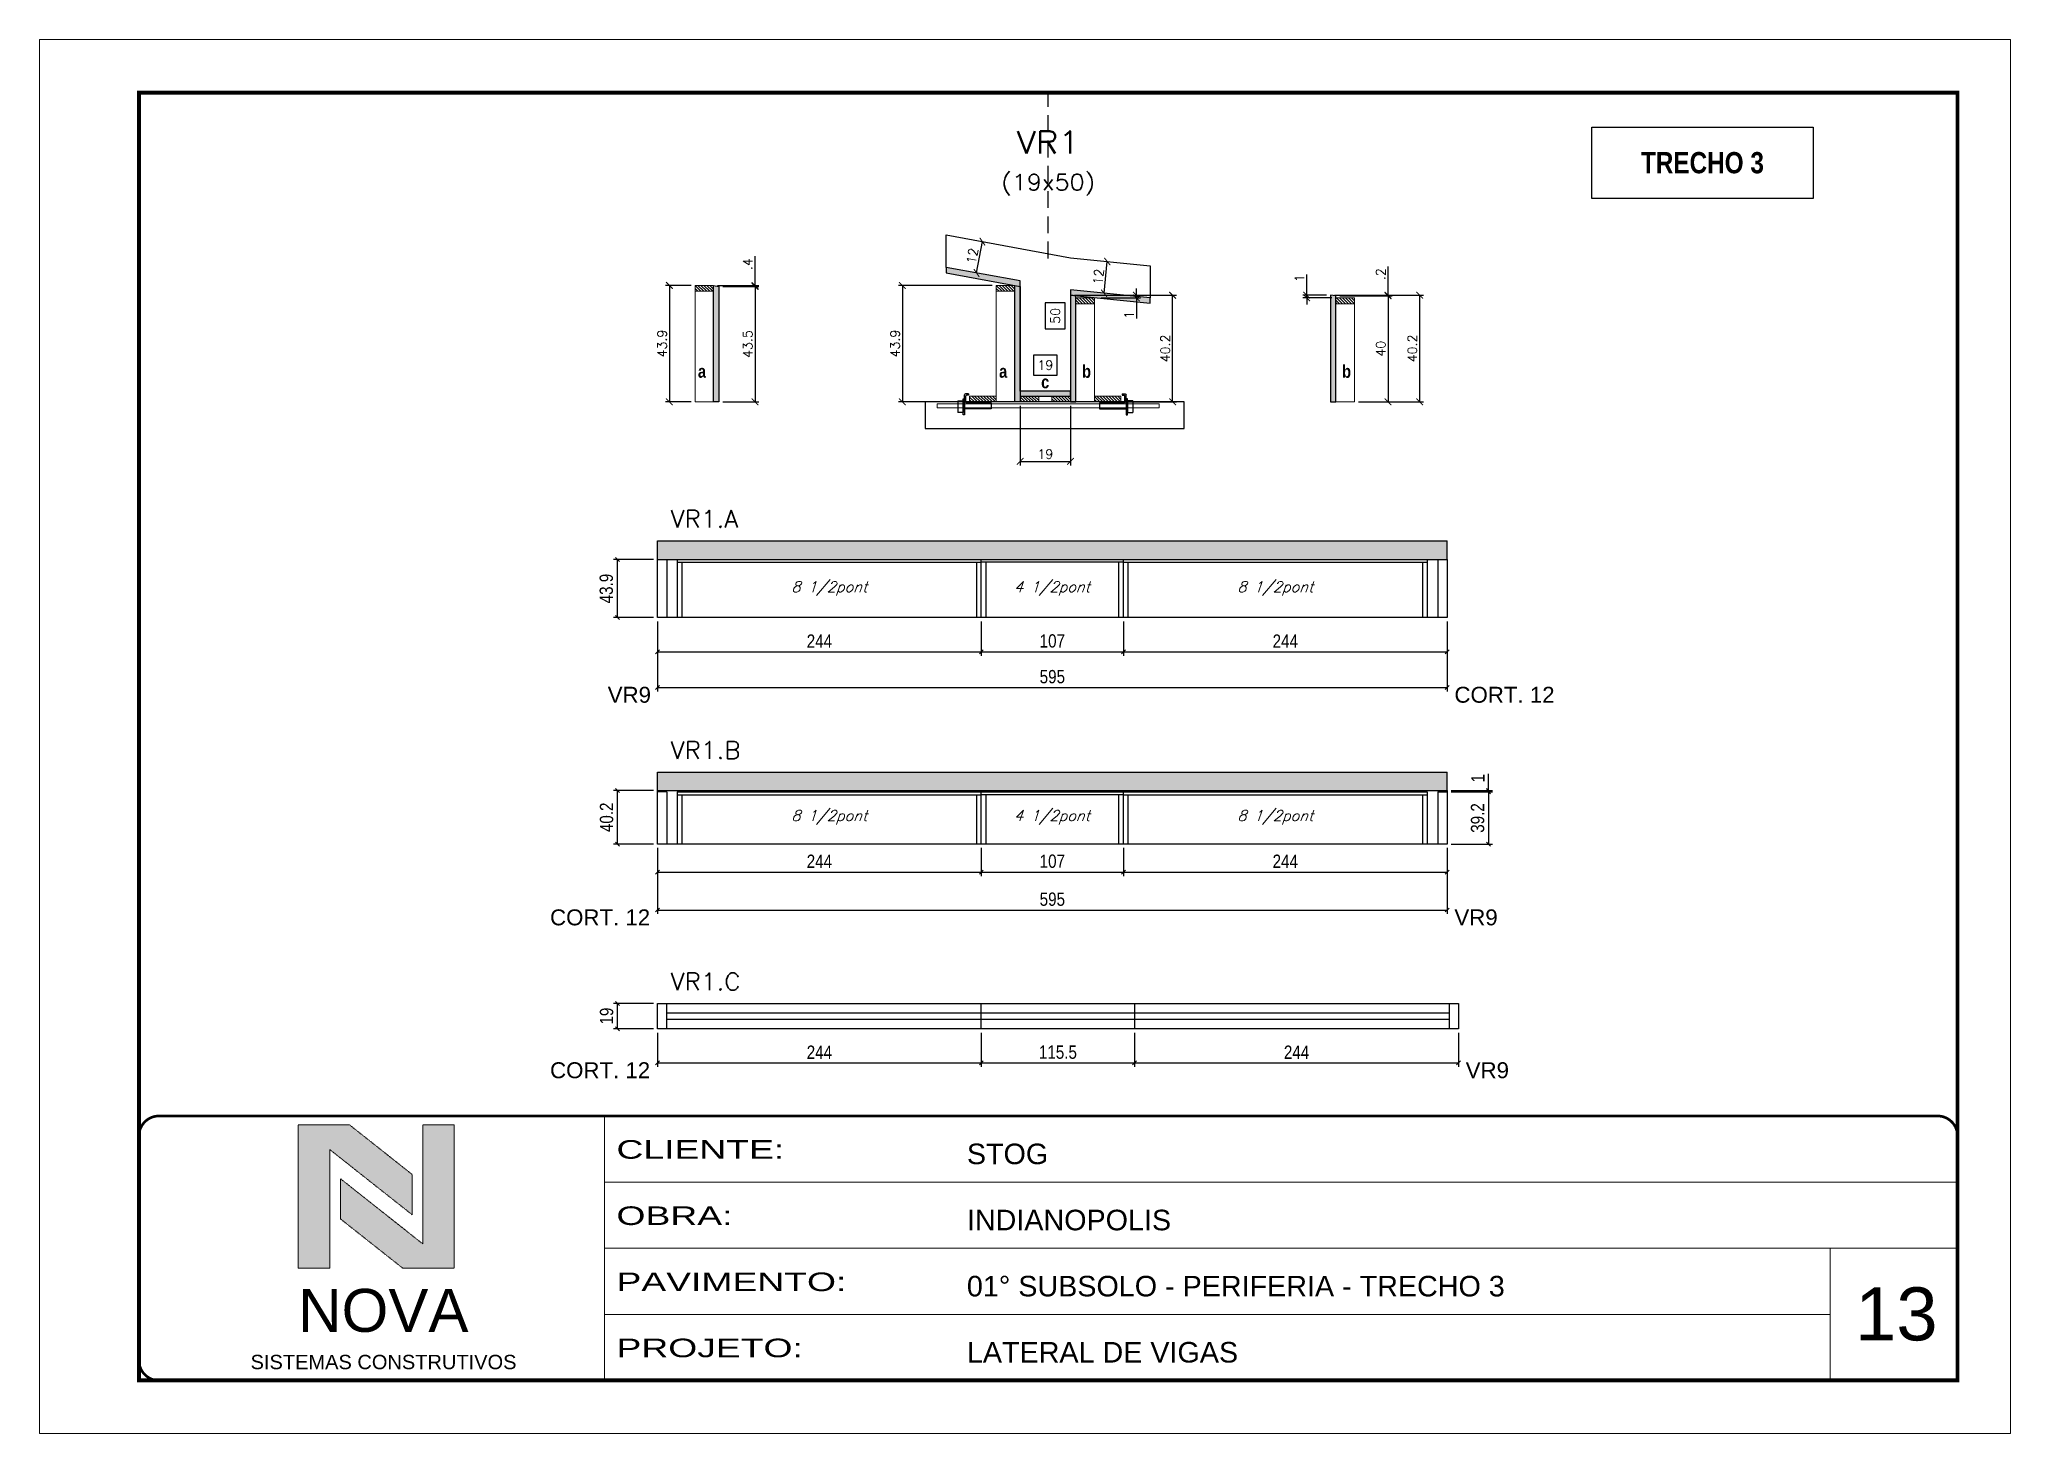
# Model space of a CAD drawing. Extents: x 0 to 6325, y 10169 to 19307.
# Drawn here: x 0 to 1485, y 13614 to 14664 of the extents above; entities that cross this region are included whole.
import ezdxf
from ezdxf.enums import TextEntityAlignment as Align

# ---------------------------------------------------------------- set-up
doc = ezdxf.new("R2010")
doc.units = 0
for name, pattern in [('CONTINUO', [0]), ('DASHED', [0.75, 0.5, -0.25]), ('HIDDEN', [9.525, 6.35, -3.175])]:
    doc.linetypes.add(name, pattern=pattern)
for name, color, linetype in [('1', 1, 'Continuous'), ('5', 5, 'Continuous'), ('barrote', 251, 'Continuous'), ('COTA', 241, 'Continuous'), ('Cota Seção (2x)', 4, 'Continuous'), ('detalhes', 4, 'Continuous'), ('Hachura', 253, 'Continuous'), ('NOMENCLATURA', 7, 'Continuous'), ('Painéis', 200, 'Continuous'), ('presilha', 1, 'Continuous'), ('SARR_2.2x7', 40, 'Continuous'), ('SARR_3.5x7', 81, 'Continuous'), ('texto', 7, 'Continuous'), ('Texto de Titulo', 7, 'Continuous'), ('Texto Qtd Sarr', 242, 'Continuous')]:
    doc.layers.add(name, color=color, linetype=linetype)
for name, color, linetype, lineweight in [('CARIMBO', 255, 'Continuous', 9), ('CARIMBO-LEGENDA', 75, 'Continuous', 15), ('CONCRETO', 251, 'Continuous', 25), ('Folhas', 255, 'Continuous', 9), ('Madeira', 126, 'Continuous', 18), ('SARRAFO DE PRESSAO', 251, 'DASHED', 9), ('SCO-___-LAJ', 2, 'Continuous', 0), ('Texto Seção', 7, 'Continuous', 15)]:
    doc.layers.add(name, color=color, linetype=linetype, lineweight=lineweight)
doc.styles.add('arial', font='arial.ttf')
doc.styles.add('COTA TECNICA', font='techl___.ttf', dxfattribs={"height": 10})
doc.styles.add('REGUA-120', font='ROMANS.shx', dxfattribs={"height": 15})
doc.styles.add('ROMANC', font='techb___.ttf', dxfattribs={"height": 2.5})
doc.styles.add('Romans', font='romans.shx')
doc.styles.get("Standard").update_dxf_attribs({"font": 'arial.ttf'})
doc.styles.add('TECNICA', font='techb___.ttf', dxfattribs={"height": 10})
doc.styles.add('Tecnologia', font='')
doc.styles.get('Tecnologia').set_extended_font_data('Forgotten Futurist')
doc.dimstyles.new('Cota Seção (2x)', dxfattribs={"dimtxt": 7, "dimasz": 5, "dimexe": 3, "dimexo": 3, "dimgap": 2, "dimtad": 3, "dimdec": 1, "dimlfac": 0.5, "dimzin": 12, "dimdsep": 46, "dimtxsty": 'Romans', "dimblk": 'ARCHTICK', "dimcen": 0, "dimclrd": 4, "dimclre": 4, "dimclrt": 1, "dimadec": 1, "dimazin": 3, "dimtfac": 1, "dimtdec": 1, "dimtmove": 0, "dimatfit": 3, "dimldrblk": 'OBLIQUE', "dimfxl": 1, "dimtolj": 1, "dimtzin": 12, "dimarcsym": 0})
doc.dimstyles.new('Cota Seção interna', dxfattribs={"dimtxt": 7, "dimasz": 6, "dimexe": 0.18, "dimexo": 2, "dimgap": -4, "dimtad": 3, "dimdec": 1, "dimlfac": 0.5, "dimzin": 12, "dimdsep": 46, "dimtxsty": 'Romans', "dimblk": 'ARCHTICK', "dimcen": 0.09, "dimse1": 1, "dimse2": 1, "dimsd1": 1, "dimsd2": 1, "dimclrd": 180, "dimclre": 5, "dimclrt": 1, "dimadec": 0, "dimazin": 3, "dimtfac": 1, "dimtdec": 1, "dimtofl": 0, "dimtmove": 0, "dimatfit": 3, "dimldrblk": 'ARCHTICK', "dimfxl": 1, "dimtolj": 1, "dimtzin": 0, "dimarcsym": 0})
doc.dimstyles.new('PAINEL', dxfattribs={"dimtxt": 10, "dimasz": 3, "dimexe": 3, "dimexo": 3, "dimgap": 3, "dimtad": 1, "dimdec": 1, "dimzin": 12, "dimdsep": 46, "dimtxsty": 'COTA TECNICA', "dimblk1": 'OBLIQUE', "dimblk2": 'OBLIQUE', "dimsah": 1, "dimcen": 0.9, "dimclrd": 4, "dimclre": 4, "dimclrt": 240, "dimadec": 1, "dimazin": 3, "dimtfac": 1, "dimtdec": 1, "dimtmove": 0, "dimatfit": 3, "dimfxl": 1, "dimtolj": 1, "dimtzin": 12, "dimarcsym": 0})
pattern_1 = [(315, (23695.4202, 6161.631), (1.12253202, 1.12253202), [])]

msp = doc.modelspace()

# ---------------------------------------------------------------- texts
at = {"layer": '5', "linetype": 'Continuous'}
for s, rotation, p in [('VR9', 359.99996, (428.14, 14164.71)), ('CORT. 12', 0.00004, (1066.01, 14164.71)), ('CORT. 12', 359.99996, (384.68, 13997.06)), ('VR9', 0.00004, (1066.01, 13997.06)), ('CORT. 12', 359.99996, (384.68, 13881.93)), ('VR9', 0.00004, (1074.51, 13881.93))]:
    msp.add_text(s, height=12, rotation=rotation, dxfattribs=at).set_placement(p)
at = {"layer": 'CARIMBO', "style": 'arial'}
msp.add_text('13', height=40, dxfattribs=at).set_placement((1367.86, 13684.42))
at = {"layer": 'detalhes', "style": 'TECNICA'}
for s, p in [('b', (785.51, 14409.46)), ('b', (981.39, 14409.46)), ('a', (496.1, 14409.48)), ('a', (722.97, 14409.48)), ('c', (754.67, 14401.51))]:
    msp.add_text(s, height=9.6, dxfattribs=at).set_placement(p)
at = {"layer": 'NOMENCLATURA', "color": 2, "insert": (1252.85, 14571.33), "char_height": 16, "attachment_point": 5, "style": 'ROMANC'}
msp.add_mtext('TRECHO 3', dxfattribs=at)
at = {"layer": 'texto', "color": 2, "char_height": 8, "attachment_point": 5, "style": 'Romans'}
for s, insert in [('{\\Q19;\\C256;8 1/2pont}', (595.05, 14250.73)), ('{\\Q19;\\C256;4 1/2pont}', (762.8, 14250.73)), ('{\\Q19;\\C256;8 1/2pont}', (931.05, 14250.73)), ('{\\Q19;\\C256;8 1/2pont}', (595.05, 14078.41)), ('{\\Q19;\\C256;4 1/2pont}', (762.8, 14078.41)), ('{\\Q19;\\C256;8 1/2pont}', (931.05, 14078.41))]:
    msp.add_mtext(s, dxfattribs=dict(at, insert=insert))
at = {"layer": 'Texto Seção', "style": 'REGUA-120', "width": 1.05}
for s, p in [('VR1.A', (475.55, 14296.68)), ('VR1.B', (475.55, 14122.51)), ('VR1.C', (475.55, 13948.19))]:
    msp.add_text(s, height=13, dxfattribs=at).set_placement(p)

# ---------------------------------------------------------------- blocks, each defined once
blk = doc.blocks.new('A$C64660E27')
at = {"layer": 'COTA', "true_color": 0x1a1a1a}
h = blk.add_hatch(color=250, dxfattribs=at)
h.dxf.hatch_style = 1
h.paths.add_polyline_path([(185.4, -11.6), (142.4, -11.6), (142.4, -131.6), (168.8, -131.6), (168.8, -32.2), (237.7, -86.7), (237.7, -53)])
at = {"layer": 'COTA'}
h = blk.add_hatch(color=20, dxfattribs=at)
h.dxf.hatch_style = 1
h.paths.add_polyline_path([(273, -11.4), (246.6, -11.4), (246.6, -111.1), (177.7, -56.6), (177.7, -90.2), (230, -131.6), (273, -131.6)])
for p, q in [((142.4, -131.6), (142.4, -11.6)), ((142.4, -11.6), (185.4, -11.6)), ((185.4, -11.6), (237.7, -53)), ((273, -11.4), (246.6, -11.4)), ((246.6, -111.1), (246.6, -11.4)), ((273, -11.4), (273, -131.6)), ((168.8, -32.2), (237.7, -86.7)), ((168.8, -131.6), (168.8, -32.2)), ((246.6, -111.1), (177.7, -56.6)), ((177.7, -90.2), (177.7, -56.6)), ((237.7, -86.7), (237.7, -53)), ((230, -131.6), (177.7, -90.2)), ((142.4, -131.6), (168.8, -131.6)), ((273, -131.6), (230, -131.6))]:
    blk.add_line(p, q)
at = {"layer": 'CARIMBO-LEGENDA', "color": 7, "linetype": 'Continuous', "ltscale": 100, "style": 'arial'}
blk.add_text('NOVA', height=36, dxfattribs=at).set_placement((142.4, -184.8))
at = {"layer": 'CARIMBO-LEGENDA', "color": 7, "linetype": 'Continuous', "style": 'arial'}
blk.add_text('SISTEMAS CONSTRUTIVOS', height=12, dxfattribs=at).set_placement((102.5, -216))
blk = doc.blocks.new('9999999999')
at = {"color": 30, "linetype": 'CONTINUO'}
for p, q in [((98564.6, 34230.2), (98564.6, 34429.4)), ((98564.6, 34379.6), (99584, 34379.6)), ((98564.6, 34329.8), (99488, 34329.8)), ((99584, 34329.8), (99488, 34329.8)), ((99488, 34329.8), (99488, 34230.2)), ((98564.6, 34280), (99488, 34280))]:
    blk.add_line(p, q, dxfattribs=at)
at = {"color": 30, "linetype": 'CONTINUO', "const_width": 2}
blk.add_lwpolyline([(99584, 34230.2), (99584, 34414.4, 0.414214), (99569, 34429.4), (98229, 34429.4, 0.414214), (98214, 34414.4), (98214, 34245.2, 0.414214), (98229, 34230.2), (99584, 34230.2)], format="xyb", dxfattribs=at)
at = {"layer": 'Folhas'}
blk.add_lwpolyline([(98139, 34190.2), (99624, 34190.2), (99624, 35240.2), (98139, 35240.2)], close=True, dxfattribs=at)
at = {"layer": 'Folhas', "color": 30, "const_width": 3}
blk.add_lwpolyline([(98214, 34230.2), (99584, 34230.2), (99584, 35200.2), (98214, 35200.2)], close=True, dxfattribs=at)
at = {"xscale": 0.9, "yscale": 0.9, "zscale": 0.9}
blk.add_blockref('A$C64660E27', (98205.8, 34433.1), dxfattribs=at)
at = {"color": 7, "linetype": 'Continuous', "ltscale": 5, "style": 'arial'}
for s, height, p in [('STOG', 15.48, (98837.7, 34393.1)), ('INDIANOPOLIS', 15.483, (98837.7, 34343.3)), ('01° SUBSOLO - PERIFERIA - TRECHO 3', 15.483, (98837.7, 34293.5)), ('LATERAL DE VIGAS', 15.483, (98837.7, 34243.7))]:
    blk.add_text(s, height=height, dxfattribs=at).set_placement(p)
at = {"layer": 'Folhas', "color": 7, "style": 'Tecnologia', "width": 1.5}
for s, p in [('CLIENTE:', (98573.7, 34397.2)), ('OBRA:', (98573.7, 34347.3)), ('PAVIMENTO:', (98573.7, 34297.5)), ('PROJETO:', (98573.7, 34247.7))]:
    blk.add_text(s, height=14, dxfattribs=at).set_placement(p)
blk = doc.blocks.new('titulo1')
at = {"layer": 'Defpoints', "color": 252, "linetype": 'HIDDEN', "ltscale": 2}
blk.add_line((0, 0), (0, 125), dxfattribs=at)
at = {"layer": 'Defpoints', "style": 'Romans', "oblique": 15}
blk.add_attdef('FOLHA', text='', height=10, dxfattribs=at).set_placement((0, 15.6), align=Align.MIDDLE_CENTER)
at = {"layer": 'Texto Qtd Sarr', "color": 3, "style": 'Romans', "oblique": 15}
for tag, height, p in [('TITULO', 17, (0, 71.4)), ('SEÇÃO', 12, (0, 41.5))]:
    blk.add_attdef(tag, text='', height=height, dxfattribs=at).set_placement(p, align=Align.MIDDLE_CENTER)
blk = doc.blocks.new('_ArchTick')
at = {"color": 0, "linetype": 'ByBlock', "const_width": 0.15}
blk.add_lwpolyline([(-0.5, -0.5), (0.5, 0.5)], dxfattribs=at)
blk = doc.blocks.new('*D114')
at = {"layer": 'COTA', "color": 4, "lineweight": -2, "transparency": 16777216}
for p, q in [((779.8, 14471.6), (856.7, 14471.6)), ((853.7, 14391.3), (853.7, 14471.6)), ((813.4, 14391.3), (856.7, 14391.3))]:
    blk.add_line(p, q, dxfattribs=at)
at = {"layer": 'Defpoints', "color": 0, "transparency": 16777216}
for p in [(776.8, 14471.6), (853.7, 14471.6), (810.4, 14391.3)]:
    blk.add_point(p, dxfattribs=at)
at = {"layer": 'COTA', "color": 4, "lineweight": -2, "transparency": 16777216, "xscale": 5, "yscale": 5, "zscale": 5}
for p, rotation in [((853.7, 14471.6), 90), ((853.7, 14391.3), 270)]:
    blk.add_blockref('_ArchTick', p, dxfattribs=dict(at, rotation=rotation))
at = {"layer": 'COTA', "color": 1, "transparency": 16777216, "insert": (848.2, 14431.5), "char_height": 7, "attachment_point": 5, "rotation": 90, "style": 'Romans'}
blk.add_mtext('\\A1;40.2', dxfattribs=at)
blk = doc.blocks.new('_Oblique')
at = {"layer": '1', "color": 0, "lineweight": -2}
blk.add_line((-0.5, -0.5), (0.5, 0.5), dxfattribs=at)
blk = doc.blocks.new('*D115')
at = {"layer": 'Cota Seção (2x)', "color": 180, "lineweight": -2, "transparency": 16777216}
for p, q in [((772.8, 14465.8), (757.8, 14465.8)), ((757.8, 14465.8), (757.8, 14446.4)), ((772.8, 14446.4), (772.8, 14465.8)), ((757.8, 14446.4), (772.8, 14446.4))]:
    blk.add_line(p, q, dxfattribs=at)
at = {"layer": 'Defpoints', "color": 0, "transparency": 16777216}
for p in [(776.8, 14499.3), (781.8, 14499.3), (776.8, 14399.3)]:
    blk.add_point(p, dxfattribs=at)
at = {"layer": 'Cota Seção (2x)', "color": 1, "transparency": 16777216, "insert": (765.3, 14456.1), "char_height": 7, "attachment_point": 5, "rotation": 90, "style": 'Romans'}
blk.add_mtext('\\A1;50', dxfattribs=at)
blk = doc.blocks.new('*D116')
at = {"layer": 'COTA', "color": 4, "lineweight": -2, "transparency": 16777216}
for p, q in [((717.8, 14479), (647.1, 14479)), ((650.1, 14479), (650.1, 14391.3)), ((702.2, 14391.3), (647.1, 14391.3))]:
    blk.add_line(p, q, dxfattribs=at)
at = {"layer": 'Defpoints', "color": 0, "transparency": 16777216}
for p in [(720.8, 14479), (650.1, 14391.3), (705.2, 14391.3)]:
    blk.add_point(p, dxfattribs=at)
at = {"layer": 'COTA', "color": 4, "lineweight": -2, "transparency": 16777216, "xscale": 5, "yscale": 5, "zscale": 5}
for p, rotation in [((650.1, 14479), 90), ((650.1, 14391.3), 270)]:
    blk.add_blockref('_ArchTick', p, dxfattribs=dict(at, rotation=rotation))
at = {"layer": 'COTA', "color": 1, "transparency": 16777216, "insert": (644.6, 14435.2), "char_height": 7, "attachment_point": 5, "rotation": 90, "style": 'Romans'}
blk.add_mtext('\\A1;43.9', dxfattribs=at)
blk = doc.blocks.new('PRESILHA METÁLICA 1')
at = {"layer": 'presilha'}
for p, q in [((0, 13), (6, 13)), ((0, 13), (0, 0)), ((6, 0), (0, 0)), ((6, 15.5), (7.5, 15.5)), ((6, -2.5), (6, 15.5)), ((6, 13), (6, 0)), ((7.5, 10.6), (7.5, 19.9)), ((7.5, 15.5), (7.5, -2.5)), ((37.5, 4.1), (7.5, 4.1)), ((12, 21), (8.6, 21)), ((9, 11.6), (9, 18.9)), ((12, 19.5), (9.6, 19.5)), ((37.5, 11), (9.6, 11)), ((12, 21), (12, 19.5)), ((37.5, 11), (37.5, 4.1)), ((7.5, -2.5), (6, -2.5))]:
    blk.add_line(p, q, dxfattribs=at)
for centre, radius, start, end in [((8.6, 19.9), 1.14, 90, 180), ((9.6, 18.9), 0.57, 90, 180), ((9.6, 11.6), 0.57, 180, 270)]:
    blk.add_arc(centre, radius, start, end, dxfattribs=at)
blk = doc.blocks.new('*D117')
at = {"layer": 'COTA', "color": 4, "lineweight": -2, "transparency": 16777216}
for p, q in [((738.8, 14388.3), (738.8, 14343.5)), ((776.8, 14388.3), (776.8, 14343.5)), ((738.8, 14346.5), (776.8, 14346.5))]:
    blk.add_line(p, q, dxfattribs=at)
at = {"layer": 'Defpoints', "color": 0, "transparency": 16777216}
for p in [(738.8, 14391.3), (776.8, 14391.3), (776.8, 14346.5)]:
    blk.add_point(p, dxfattribs=at)
at = {"layer": 'COTA', "color": 4, "lineweight": -2, "transparency": 16777216, "xscale": 5, "yscale": 5, "zscale": 5, "rotation": 180}
blk.add_blockref('_ArchTick', (738.8, 14346.5), dxfattribs=at)
at = {"layer": 'COTA', "color": 4, "lineweight": -2, "transparency": 16777216, "xscale": 5, "yscale": 5, "zscale": 5}
blk.add_blockref('_ArchTick', (776.8, 14346.5), dxfattribs=at)
at = {"layer": 'COTA', "color": 1, "transparency": 16777216, "insert": (757.8, 14352), "char_height": 7, "attachment_point": 5, "style": 'Romans'}
blk.add_mtext('\\A1;19', dxfattribs=at)
blk = doc.blocks.new('*D118')
at = {"layer": 'Cota Seção (2x)', "color": 180, "lineweight": -2, "transparency": 16777216}
for p, q in [((766.8, 14426.5), (748.8, 14426.5)), ((748.8, 14426.5), (748.8, 14411.5)), ((766.8, 14411.5), (766.8, 14426.5)), ((748.8, 14411.5), (766.8, 14411.5))]:
    blk.add_line(p, q, dxfattribs=at)
at = {"layer": 'Defpoints', "color": 0, "transparency": 16777216}
for p in [(738.8, 14407.5), (776.8, 14407.5), (776.8, 14407.5)]:
    blk.add_point(p, dxfattribs=at)
at = {"layer": 'Cota Seção (2x)', "color": 1, "transparency": 16777216, "insert": (757.8, 14419), "char_height": 7, "attachment_point": 5, "style": 'Romans'}
blk.add_mtext('\\A1;19', dxfattribs=at)
blk = doc.blocks.new('*D467')
at = {"layer": 'COTA', "color": 4, "lineweight": -2, "transparency": 16777216}
blk.add_line((706, 14488.4), (710.4, 14512), dxfattribs=at)
at = {"layer": 'Defpoints', "color": 0, "transparency": 16777216}
for p in [(710.4, 14512), (710.4, 14512), (706, 14488.4)]:
    blk.add_point(p, dxfattribs=at)
at = {"layer": 'COTA', "color": 4, "lineweight": -2, "transparency": 16777216, "xscale": 5, "yscale": 5, "zscale": 5}
for p, rotation in [((710.4, 14512), 79.54991739233503), ((706, 14488.4), 259.549917392335)]:
    blk.add_blockref('_ArchTick', p, dxfattribs=dict(at, rotation=rotation))
at = {"layer": 'COTA', "color": 1, "transparency": 16777216, "insert": (702.8, 14501.2), "char_height": 7, "attachment_point": 5, "rotation": 79.5499, "style": 'Romans'}
blk.add_mtext('\\A1;12', dxfattribs=at)
blk = doc.blocks.new('*D120')
at = {"layer": 'COTA', "color": 4, "lineweight": -2, "transparency": 16777216}
blk.add_line((802.1, 14473.1), (804.5, 14497), dxfattribs=at)
at = {"layer": 'Defpoints', "color": 0, "transparency": 16777216}
for p in [(804.5, 14497), (804.5, 14497), (802.1, 14473.1)]:
    blk.add_point(p, dxfattribs=at)
at = {"layer": 'COTA', "color": 4, "lineweight": -2, "transparency": 16777216, "xscale": 5, "yscale": 5, "zscale": 5}
for p, rotation in [((804.5, 14497), 84.28937953814466), ((802.1, 14473.1), 264.2893795381447)]:
    blk.add_blockref('_ArchTick', p, dxfattribs=dict(at, rotation=rotation))
at = {"layer": 'COTA', "color": 1, "transparency": 16777216, "insert": (797.8, 14485.6), "char_height": 7, "attachment_point": 5, "rotation": 84.2894, "style": 'Romans'}
blk.add_mtext('\\A1;12', dxfattribs=at)
blk = doc.blocks.new('*D468')
at = {"layer": 'COTA', "color": 4, "lineweight": -2, "transparency": 16777216}
for p, q in [((779.8, 14471.6), (829.4, 14471.6)), ((799.8, 14469.6), (829.4, 14469.6)), ((826.4, 14471.6), (826.4, 14476.6)), ((826.4, 14471.6), (826.4, 14469.6)), ((826.4, 14469.6), (826.4, 14454))]:
    blk.add_line(p, q, dxfattribs=at)
at = {"layer": 'Defpoints', "color": 0, "transparency": 16777216}
for p in [(776.8, 14471.6), (796.8, 14469.6), (826.4, 14469.6)]:
    blk.add_point(p, dxfattribs=at)
at = {"layer": 'COTA', "color": 4, "lineweight": -2, "transparency": 16777216, "xscale": 5, "yscale": 5, "zscale": 5}
for p, rotation in [((826.4, 14471.6), 270), ((826.4, 14469.6), 90)]:
    blk.add_blockref('_ArchTick', p, dxfattribs=dict(at, rotation=rotation))
at = {"layer": 'COTA', "color": 1, "transparency": 16777216, "insert": (820.9, 14456.8), "char_height": 7, "attachment_point": 5, "rotation": 90, "style": 'Romans'}
blk.add_mtext('\\A1;1', dxfattribs=at)
blk = doc.blocks.new('*D121')
at = {"layer": 'COTA', "color": 4, "lineweight": -2, "transparency": 16777216}
for p, q in [((490.9, 14479), (471.6, 14479)), ((474.6, 14479), (474.6, 14391.3)), ((490.9, 14391.3), (471.6, 14391.3))]:
    blk.add_line(p, q, dxfattribs=at)
at = {"layer": 'Defpoints', "color": 0, "transparency": 16777216}
for p in [(493.9, 14479), (474.6, 14391.3), (493.9, 14391.3)]:
    blk.add_point(p, dxfattribs=at)
at = {"layer": 'COTA', "color": 4, "lineweight": -2, "transparency": 16777216, "xscale": 5, "yscale": 5, "zscale": 5}
for p, rotation in [((474.6, 14479), 90), ((474.6, 14391.3), 270)]:
    blk.add_blockref('_ArchTick', p, dxfattribs=dict(at, rotation=rotation))
at = {"layer": 'COTA', "color": 1, "transparency": 16777216, "insert": (469.1, 14435.2), "char_height": 7, "attachment_point": 5, "rotation": 90, "style": 'Romans'}
blk.add_mtext('\\A1;43.9', dxfattribs=at)
blk = doc.blocks.new('*D469')
at = {"layer": 'COTA', "color": 4, "lineweight": -2, "transparency": 16777216}
for p, q in [((539.1, 14479), (539.1, 14501)), ((510.9, 14479), (542.1, 14479)), ((539.1, 14478.3), (539.1, 14479)), ((514.9, 14478.3), (542.1, 14478.3)), ((539.1, 14478.3), (539.1, 14473.3))]:
    blk.add_line(p, q, dxfattribs=at)
at = {"layer": 'Defpoints', "color": 0, "transparency": 16777216}
for p in [(507.9, 14479), (539.1, 14479), (511.9, 14478.3)]:
    blk.add_point(p, dxfattribs=at)
at = {"layer": 'COTA', "color": 4, "lineweight": -2, "transparency": 16777216, "xscale": 5, "yscale": 5, "zscale": 5}
for p, rotation in [((539.1, 14479), 270), ((539.1, 14478.3), 90)]:
    blk.add_blockref('_ArchTick', p, dxfattribs=dict(at, rotation=rotation))
at = {"layer": 'COTA', "color": 1, "transparency": 16777216, "insert": (533.6, 14495), "char_height": 7, "attachment_point": 5, "rotation": 90, "style": 'Romans'}
blk.add_mtext('\\A1;.4', dxfattribs=at)
blk = doc.blocks.new('*D463')
at = {"layer": 'COTA', "color": 4, "lineweight": -2, "transparency": 16777216}
for p, q in [((514.9, 14478.3), (542.1, 14478.3)), ((539.1, 14478.3), (539.1, 14391.3)), ((514.9, 14391.3), (542.1, 14391.3))]:
    blk.add_line(p, q, dxfattribs=at)
at = {"layer": 'Defpoints', "color": 0, "transparency": 16777216}
for p in [(511.9, 14478.3), (511.9, 14391.3), (539.1, 14391.3)]:
    blk.add_point(p, dxfattribs=at)
at = {"layer": 'COTA', "color": 4, "lineweight": -2, "transparency": 16777216, "xscale": 5, "yscale": 5, "zscale": 5}
for p, rotation in [((539.1, 14478.3), 90), ((539.1, 14391.3), 270)]:
    blk.add_blockref('_ArchTick', p, dxfattribs=dict(at, rotation=rotation))
at = {"layer": 'COTA', "color": 1, "transparency": 16777216, "insert": (533.6, 14434.8), "char_height": 7, "attachment_point": 5, "rotation": 90, "style": 'Romans'}
blk.add_mtext('\\A1;43.5', dxfattribs=at)
blk = doc.blocks.new('*D464')
at = {"layer": 'COTA', "color": 4, "lineweight": -2, "transparency": 16777216}
for p, q in [((954.7, 14471.6), (954.7, 14487.3)), ((969.7, 14471.6), (951.7, 14471.6)), ((973.6, 14469.6), (951.7, 14469.6)), ((954.7, 14469.6), (954.7, 14471.6)), ((954.7, 14469.6), (954.7, 14464.6))]:
    blk.add_line(p, q, dxfattribs=at)
at = {"layer": 'Defpoints', "color": 0, "transparency": 16777216}
for p in [(954.7, 14471.6), (972.7, 14471.6), (976.6, 14469.6)]:
    blk.add_point(p, dxfattribs=at)
at = {"layer": 'COTA', "color": 4, "lineweight": -2, "transparency": 16777216, "xscale": 5, "yscale": 5, "zscale": 5}
for p, rotation in [((954.7, 14471.6), 270), ((954.7, 14469.6), 90)]:
    blk.add_blockref('_ArchTick', p, dxfattribs=dict(at, rotation=rotation))
at = {"layer": 'COTA', "color": 1, "transparency": 16777216, "insert": (949.2, 14484.5), "char_height": 7, "attachment_point": 5, "rotation": 90, "style": 'Romans'}
blk.add_mtext('\\A1;1', dxfattribs=at)
blk = doc.blocks.new('*D465')
at = {"layer": 'COTA', "color": 4, "lineweight": -2, "transparency": 16777216}
for p, q in [((975.7, 14471.6), (1042.8, 14471.6)), ((1039.8, 14471.6), (1039.8, 14391.3)), ((993.7, 14391.3), (1042.8, 14391.3))]:
    blk.add_line(p, q, dxfattribs=at)
at = {"layer": 'Defpoints', "color": 0, "transparency": 16777216}
for p in [(972.7, 14471.6), (990.7, 14391.3), (1039.8, 14391.3)]:
    blk.add_point(p, dxfattribs=at)
at = {"layer": 'COTA', "color": 4, "lineweight": -2, "transparency": 16777216, "xscale": 5, "yscale": 5, "zscale": 5}
for p, rotation in [((1039.8, 14471.6), 90), ((1039.8, 14391.3), 270)]:
    blk.add_blockref('_ArchTick', p, dxfattribs=dict(at, rotation=rotation))
at = {"layer": 'COTA', "color": 1, "transparency": 16777216, "insert": (1034.3, 14431.5), "char_height": 7, "attachment_point": 5, "rotation": 90, "style": 'Romans'}
blk.add_mtext('\\A1;40.2', dxfattribs=at)
blk = doc.blocks.new('*D466')
at = {"layer": 'COTA', "color": 4, "lineweight": -2, "transparency": 16777216}
for p, q in [((1016, 14471.6), (1016, 14493.3)), ((975.7, 14471.6), (1019, 14471.6)), ((979.6, 14471.2), (1019, 14471.2)), ((1016, 14471.2), (1016, 14471.6)), ((1016, 14471.2), (1016, 14466.2))]:
    blk.add_line(p, q, dxfattribs=at)
at = {"layer": 'Defpoints', "color": 0, "transparency": 16777216}
for p in [(972.7, 14471.6), (976.6, 14471.2), (1016, 14471.6)]:
    blk.add_point(p, dxfattribs=at)
at = {"layer": 'COTA', "color": 4, "lineweight": -2, "transparency": 16777216, "xscale": 5, "yscale": 5, "zscale": 5}
for p, rotation in [((1016, 14471.6), 270), ((1016, 14471.2), 90)]:
    blk.add_blockref('_ArchTick', p, dxfattribs=dict(at, rotation=rotation))
at = {"layer": 'COTA', "color": 1, "transparency": 16777216, "insert": (1010.5, 14487.5), "char_height": 7, "attachment_point": 5, "rotation": 90, "style": 'Romans'}
blk.add_mtext('\\A1;.2', dxfattribs=at)
blk = doc.blocks.new('*D119')
at = {"layer": 'COTA', "color": 4, "lineweight": -2, "transparency": 16777216}
for p, q in [((979.6, 14471.2), (1019, 14471.2)), ((1016, 14471.2), (1016, 14391.3)), ((993.7, 14391.3), (1019, 14391.3))]:
    blk.add_line(p, q, dxfattribs=at)
at = {"layer": 'Defpoints', "color": 0, "transparency": 16777216}
for p in [(976.6, 14471.2), (990.7, 14391.3), (1016, 14391.3)]:
    blk.add_point(p, dxfattribs=at)
at = {"layer": 'COTA', "color": 4, "lineweight": -2, "transparency": 16777216, "xscale": 5, "yscale": 5, "zscale": 5}
for p, rotation in [((1016, 14471.2), 90), ((1016, 14391.3), 270)]:
    blk.add_blockref('_ArchTick', p, dxfattribs=dict(at, rotation=rotation))
at = {"layer": 'COTA', "color": 1, "transparency": 16777216, "insert": (1010.5, 14431.3), "char_height": 7, "attachment_point": 5, "rotation": 90, "style": 'Romans'}
blk.add_mtext('\\A1;40', dxfattribs=at)
blk = doc.blocks.new('*D122')
at = {"layer": 'COTA', "color": 4, "lineweight": -2, "transparency": 16777216}
for p, q in [((462.6, 14272.7), (432.4, 14272.7)), ((435.4, 14228.8), (435.4, 14272.7)), ((462.6, 14228.8), (432.4, 14228.8))]:
    blk.add_line(p, q, dxfattribs=at)
at = {"layer": 'Defpoints', "color": 0, "transparency": 16777216}
for p in [(435.4, 14272.7), (465.6, 14272.7), (465.6, 14228.8)]:
    blk.add_point(p, dxfattribs=at)
at = {"layer": 'COTA', "color": 4, "lineweight": -2, "transparency": 16777216, "xscale": 3, "yscale": 3, "zscale": 3}
for p, rotation in [((435.4, 14272.7), 90), ((435.4, 14228.8), 270)]:
    blk.add_blockref('_Oblique', p, dxfattribs=dict(at, rotation=rotation))
at = {"layer": 'COTA', "color": 240, "transparency": 16777216, "insert": (427.1, 14250.7), "char_height": 10, "attachment_point": 5, "rotation": 90, "style": 'COTA TECNICA'}
blk.add_mtext('\\A1;43.9', dxfattribs=at)
blk = doc.blocks.new('*D470')
at = {"layer": 'COTA', "color": 4, "lineweight": -2, "transparency": 16777216}
for p, q in [((465.6, 14225.8), (465.6, 14200.1)), ((709.6, 14225.8), (709.6, 14200.1)), ((465.6, 14203.1), (709.6, 14203.1))]:
    blk.add_line(p, q, dxfattribs=at)
at = {"layer": 'Defpoints', "color": 0, "transparency": 16777216}
for p in [(465.6, 14228.8), (709.6, 14228.8), (709.6, 14203.1)]:
    blk.add_point(p, dxfattribs=at)
at = {"layer": 'COTA', "color": 4, "lineweight": -2, "transparency": 16777216, "xscale": 3, "yscale": 3, "zscale": 3, "rotation": 180}
blk.add_blockref('_Oblique', (465.6, 14203.1), dxfattribs=at)
at = {"layer": 'COTA', "color": 4, "lineweight": -2, "transparency": 16777216, "xscale": 3, "yscale": 3, "zscale": 3}
blk.add_blockref('_Oblique', (709.6, 14203.1), dxfattribs=at)
at = {"layer": 'COTA', "color": 240, "transparency": 16777216, "insert": (587.6, 14211.1), "char_height": 10, "attachment_point": 5, "style": 'COTA TECNICA'}
blk.add_mtext('\\A1;244', dxfattribs=at)
blk = doc.blocks.new('*D471')
at = {"layer": 'COTA', "color": 4, "lineweight": -2, "transparency": 16777216}
for p, q in [((709.6, 14225.8), (709.6, 14200.1)), ((816.6, 14225.8), (816.6, 14200.1)), ((709.6, 14203.1), (816.6, 14203.1))]:
    blk.add_line(p, q, dxfattribs=at)
at = {"layer": 'Defpoints', "color": 0, "transparency": 16777216}
for p in [(709.6, 14228.8), (816.6, 14228.8), (816.6, 14203.1)]:
    blk.add_point(p, dxfattribs=at)
at = {"layer": 'COTA', "color": 4, "lineweight": -2, "transparency": 16777216, "xscale": 3, "yscale": 3, "zscale": 3, "rotation": 180}
blk.add_blockref('_Oblique', (709.6, 14203.1), dxfattribs=at)
at = {"layer": 'COTA', "color": 4, "lineweight": -2, "transparency": 16777216, "xscale": 3, "yscale": 3, "zscale": 3}
blk.add_blockref('_Oblique', (816.6, 14203.1), dxfattribs=at)
at = {"layer": 'COTA', "color": 240, "transparency": 16777216, "insert": (763.1, 14211.2), "char_height": 10, "attachment_point": 5, "style": 'COTA TECNICA'}
blk.add_mtext('\\A1;107', dxfattribs=at)
blk = doc.blocks.new('*D472')
at = {"layer": 'COTA', "color": 4, "lineweight": -2, "transparency": 16777216}
for p, q in [((816.6, 14225.8), (816.6, 14200.1)), ((1060.6, 14225.8), (1060.6, 14200.1)), ((816.6, 14203.1), (1060.6, 14203.1))]:
    blk.add_line(p, q, dxfattribs=at)
at = {"layer": 'Defpoints', "color": 0, "transparency": 16777216}
for p in [(816.6, 14228.8), (1060.6, 14228.8), (1060.6, 14203.1)]:
    blk.add_point(p, dxfattribs=at)
at = {"layer": 'COTA', "color": 4, "lineweight": -2, "transparency": 16777216, "xscale": 3, "yscale": 3, "zscale": 3, "rotation": 180}
blk.add_blockref('_Oblique', (816.6, 14203.1), dxfattribs=at)
at = {"layer": 'COTA', "color": 4, "lineweight": -2, "transparency": 16777216, "xscale": 3, "yscale": 3, "zscale": 3}
blk.add_blockref('_Oblique', (1060.6, 14203.1), dxfattribs=at)
at = {"layer": 'COTA', "color": 240, "transparency": 16777216, "insert": (938.6, 14211.1), "char_height": 10, "attachment_point": 5, "style": 'COTA TECNICA'}
blk.add_mtext('\\A1;244', dxfattribs=at)
blk = doc.blocks.new('*D473')
at = {"layer": 'COTA', "color": 4, "lineweight": -2, "transparency": 16777216}
for p, q in [((465.6, 14225.8), (465.6, 14173.2)), ((1060.6, 14225.8), (1060.6, 14173.2)), ((465.6, 14176.2), (1060.6, 14176.2))]:
    blk.add_line(p, q, dxfattribs=at)
at = {"layer": 'Defpoints', "color": 0, "transparency": 16777216}
for p in [(465.6, 14228.8), (1060.6, 14228.8), (1060.6, 14176.2)]:
    blk.add_point(p, dxfattribs=at)
at = {"layer": 'COTA', "color": 4, "lineweight": -2, "transparency": 16777216, "xscale": 3, "yscale": 3, "zscale": 3, "rotation": 180}
blk.add_blockref('_Oblique', (465.6, 14176.2), dxfattribs=at)
at = {"layer": 'COTA', "color": 4, "lineweight": -2, "transparency": 16777216, "xscale": 3, "yscale": 3, "zscale": 3}
blk.add_blockref('_Oblique', (1060.6, 14176.2), dxfattribs=at)
at = {"layer": 'COTA', "color": 240, "transparency": 16777216, "insert": (763.1, 14184.3), "char_height": 10, "attachment_point": 5, "style": 'COTA TECNICA'}
blk.add_mtext('\\A1;595', dxfattribs=at)
blk = doc.blocks.new('*D123')
at = {"layer": 'COTA', "color": 4, "lineweight": -2, "transparency": 16777216}
for p, q in [((462.6, 14098.5), (432.4, 14098.5)), ((435.4, 14058.3), (435.4, 14098.5)), ((462.6, 14058.3), (432.4, 14058.3))]:
    blk.add_line(p, q, dxfattribs=at)
at = {"layer": 'Defpoints', "color": 0, "transparency": 16777216}
for p in [(435.4, 14098.5), (465.6, 14098.5), (465.6, 14058.3)]:
    blk.add_point(p, dxfattribs=at)
at = {"layer": 'COTA', "color": 4, "lineweight": -2, "transparency": 16777216, "xscale": 3, "yscale": 3, "zscale": 3}
for p, rotation in [((435.4, 14098.5), 90), ((435.4, 14058.3), 270)]:
    blk.add_blockref('_Oblique', p, dxfattribs=dict(at, rotation=rotation))
at = {"layer": 'COTA', "color": 240, "transparency": 16777216, "insert": (427.3, 14078.4), "char_height": 10, "attachment_point": 5, "rotation": 90, "style": 'COTA TECNICA'}
blk.add_mtext('\\A1;40.2', dxfattribs=at)
blk = doc.blocks.new('*D474')
at = {"layer": 'COTA', "color": 4, "lineweight": -2, "transparency": 16777216}
for p, q in [((465.6, 14055.3), (465.6, 14034.2)), ((709.6, 14055.3), (709.6, 14034.2)), ((465.6, 14037.2), (709.6, 14037.2))]:
    blk.add_line(p, q, dxfattribs=at)
at = {"layer": 'Defpoints', "color": 0, "transparency": 16777216}
for p in [(465.6, 14058.3), (709.6, 14058.3), (709.6, 14037.2)]:
    blk.add_point(p, dxfattribs=at)
at = {"layer": 'COTA', "color": 4, "lineweight": -2, "transparency": 16777216, "xscale": 3, "yscale": 3, "zscale": 3, "rotation": 180}
blk.add_blockref('_Oblique', (465.6, 14037.2), dxfattribs=at)
at = {"layer": 'COTA', "color": 4, "lineweight": -2, "transparency": 16777216, "xscale": 3, "yscale": 3, "zscale": 3}
blk.add_blockref('_Oblique', (709.6, 14037.2), dxfattribs=at)
at = {"layer": 'COTA', "color": 240, "transparency": 16777216, "insert": (587.6, 14045.3), "char_height": 10, "attachment_point": 5, "style": 'COTA TECNICA'}
blk.add_mtext('\\A1;244', dxfattribs=at)
blk = doc.blocks.new('*D475')
at = {"layer": 'COTA', "color": 4, "lineweight": -2, "transparency": 16777216}
for p, q in [((709.6, 14055.3), (709.6, 14034.2)), ((816.6, 14055.3), (816.6, 14034.2)), ((709.6, 14037.2), (816.6, 14037.2))]:
    blk.add_line(p, q, dxfattribs=at)
at = {"layer": 'Defpoints', "color": 0, "transparency": 16777216}
for p in [(709.6, 14058.3), (816.6, 14058.3), (816.6, 14037.2)]:
    blk.add_point(p, dxfattribs=at)
at = {"layer": 'COTA', "color": 4, "lineweight": -2, "transparency": 16777216, "xscale": 3, "yscale": 3, "zscale": 3, "rotation": 180}
blk.add_blockref('_Oblique', (709.6, 14037.2), dxfattribs=at)
at = {"layer": 'COTA', "color": 4, "lineweight": -2, "transparency": 16777216, "xscale": 3, "yscale": 3, "zscale": 3}
blk.add_blockref('_Oblique', (816.6, 14037.2), dxfattribs=at)
at = {"layer": 'COTA', "color": 240, "transparency": 16777216, "insert": (763.1, 14045.3), "char_height": 10, "attachment_point": 5, "style": 'COTA TECNICA'}
blk.add_mtext('\\A1;107', dxfattribs=at)
blk = doc.blocks.new('*D476')
at = {"layer": 'COTA', "color": 4, "lineweight": -2, "transparency": 16777216}
for p, q in [((816.6, 14055.3), (816.6, 14034.2)), ((1060.6, 14055.3), (1060.6, 14034.2)), ((816.6, 14037.2), (1060.6, 14037.2))]:
    blk.add_line(p, q, dxfattribs=at)
at = {"layer": 'Defpoints', "color": 0, "transparency": 16777216}
for p in [(816.6, 14058.3), (1060.6, 14058.3), (1060.6, 14037.2)]:
    blk.add_point(p, dxfattribs=at)
at = {"layer": 'COTA', "color": 4, "lineweight": -2, "transparency": 16777216, "xscale": 3, "yscale": 3, "zscale": 3, "rotation": 180}
blk.add_blockref('_Oblique', (816.6, 14037.2), dxfattribs=at)
at = {"layer": 'COTA', "color": 4, "lineweight": -2, "transparency": 16777216, "xscale": 3, "yscale": 3, "zscale": 3}
blk.add_blockref('_Oblique', (1060.6, 14037.2), dxfattribs=at)
at = {"layer": 'COTA', "color": 240, "transparency": 16777216, "insert": (938.6, 14045.3), "char_height": 10, "attachment_point": 5, "style": 'COTA TECNICA'}
blk.add_mtext('\\A1;244', dxfattribs=at)
blk = doc.blocks.new('*D477')
at = {"layer": 'COTA', "color": 4, "lineweight": -2, "transparency": 16777216}
for p, q in [((465.6, 14055.3), (465.6, 14005.6)), ((1060.6, 14055.3), (1060.6, 14005.6)), ((465.6, 14008.6), (1060.6, 14008.6))]:
    blk.add_line(p, q, dxfattribs=at)
at = {"layer": 'Defpoints', "color": 0, "transparency": 16777216}
for p in [(465.6, 14058.3), (1060.6, 14058.3), (1060.6, 14008.6)]:
    blk.add_point(p, dxfattribs=at)
at = {"layer": 'COTA', "color": 4, "lineweight": -2, "transparency": 16777216, "xscale": 3, "yscale": 3, "zscale": 3, "rotation": 180}
blk.add_blockref('_Oblique', (465.6, 14008.6), dxfattribs=at)
at = {"layer": 'COTA', "color": 4, "lineweight": -2, "transparency": 16777216, "xscale": 3, "yscale": 3, "zscale": 3}
blk.add_blockref('_Oblique', (1060.6, 14008.6), dxfattribs=at)
at = {"layer": 'COTA', "color": 240, "transparency": 16777216, "insert": (763.1, 14016.7), "char_height": 10, "attachment_point": 5, "style": 'COTA TECNICA'}
blk.add_mtext('\\A1;595', dxfattribs=at)
blk = doc.blocks.new('*D461')
at = {"layer": 'COTA', "color": 4, "lineweight": -2, "transparency": 16777216}
for p, q in [((1091.8, 14098.5), (1091.8, 14111.1)), ((1063.6, 14098.5), (1094.8, 14098.5)), ((1063.6, 14097.5), (1094.8, 14097.5)), ((1091.8, 14097.5), (1091.8, 14098.5)), ((1091.8, 14097.5), (1091.8, 14094.5))]:
    blk.add_line(p, q, dxfattribs=at)
at = {"layer": 'Defpoints', "color": 0, "transparency": 16777216}
for p in [(1060.6, 14098.5), (1060.6, 14097.5), (1091.8, 14098.5)]:
    blk.add_point(p, dxfattribs=at)
at = {"layer": 'COTA', "color": 4, "lineweight": -2, "transparency": 16777216, "xscale": 3, "yscale": 3, "zscale": 3}
for p, rotation in [((1091.8, 14098.5), 270), ((1091.8, 14097.5), 90)]:
    blk.add_blockref('_Oblique', p, dxfattribs=dict(at, rotation=rotation))
at = {"layer": 'COTA', "color": 240, "transparency": 16777216, "insert": (1083.7, 14107.8), "char_height": 10, "attachment_point": 5, "rotation": 90, "style": 'COTA TECNICA'}
blk.add_mtext('\\A1;1', dxfattribs=at)
blk = doc.blocks.new('*D107')
at = {"layer": 'COTA', "color": 4, "lineweight": -2, "transparency": 16777216}
for p, q in [((1063.6, 14097.5), (1094.8, 14097.5)), ((1091.8, 14097.5), (1091.8, 14058.3)), ((1063.6, 14058.3), (1094.8, 14058.3))]:
    blk.add_line(p, q, dxfattribs=at)
at = {"layer": 'Defpoints', "color": 0, "transparency": 16777216}
for p in [(1060.6, 14097.5), (1060.6, 14058.3), (1091.8, 14058.3)]:
    blk.add_point(p, dxfattribs=at)
at = {"layer": 'COTA', "color": 4, "lineweight": -2, "transparency": 16777216, "xscale": 3, "yscale": 3, "zscale": 3}
for p, rotation in [((1091.8, 14097.5), 90), ((1091.8, 14058.3), 270)]:
    blk.add_blockref('_Oblique', p, dxfattribs=dict(at, rotation=rotation))
at = {"layer": 'COTA', "color": 240, "transparency": 16777216, "insert": (1083.5, 14077.9), "char_height": 10, "attachment_point": 5, "rotation": 90, "style": 'COTA TECNICA'}
blk.add_mtext('\\A1;39.2', dxfattribs=at)
blk = doc.blocks.new('*D485')
at = {"layer": 'COTA', "color": 4, "lineweight": -2, "transparency": 16777216}
for p, q in [((465.6, 13916.2), (465.6, 13890.4)), ((709.6, 13916.2), (709.6, 13890.4)), ((465.6, 13893.4), (709.6, 13893.4))]:
    blk.add_line(p, q, dxfattribs=at)
at = {"layer": 'Defpoints', "color": 0, "transparency": 16777216}
for p in [(465.6, 13919.2), (709.6, 13919.2), (709.6, 13893.4)]:
    blk.add_point(p, dxfattribs=at)
at = {"layer": 'COTA', "color": 4, "lineweight": -2, "transparency": 16777216, "xscale": 3, "yscale": 3, "zscale": 3, "rotation": 180}
blk.add_blockref('_Oblique', (465.6, 13893.4), dxfattribs=at)
at = {"layer": 'COTA', "color": 4, "lineweight": -2, "transparency": 16777216, "xscale": 3, "yscale": 3, "zscale": 3}
blk.add_blockref('_Oblique', (709.6, 13893.4), dxfattribs=at)
at = {"layer": 'COTA', "color": 240, "transparency": 16777216, "insert": (587.6, 13901.5), "char_height": 10, "attachment_point": 5, "style": 'COTA TECNICA'}
blk.add_mtext('\\A1;244', dxfattribs=at)
blk = doc.blocks.new('*D486')
at = {"layer": 'COTA', "color": 4, "lineweight": -2, "transparency": 16777216}
for p, q in [((709.6, 13916.2), (709.6, 13890.4)), ((825.1, 13916.2), (825.1, 13890.4)), ((709.6, 13893.4), (825.1, 13893.4))]:
    blk.add_line(p, q, dxfattribs=at)
at = {"layer": 'Defpoints', "color": 0, "transparency": 16777216}
for p in [(709.6, 13919.2), (825.1, 13919.2), (825.1, 13893.4)]:
    blk.add_point(p, dxfattribs=at)
at = {"layer": 'COTA', "color": 4, "lineweight": -2, "transparency": 16777216, "xscale": 3, "yscale": 3, "zscale": 3, "rotation": 180}
blk.add_blockref('_Oblique', (709.6, 13893.4), dxfattribs=at)
at = {"layer": 'COTA', "color": 4, "lineweight": -2, "transparency": 16777216, "xscale": 3, "yscale": 3, "zscale": 3}
blk.add_blockref('_Oblique', (825.1, 13893.4), dxfattribs=at)
at = {"layer": 'COTA', "color": 240, "transparency": 16777216, "insert": (767.3, 13901.5), "char_height": 10, "attachment_point": 5, "style": 'COTA TECNICA'}
blk.add_mtext('\\A1;115.5', dxfattribs=at)
blk = doc.blocks.new('*D487')
at = {"layer": 'COTA', "color": 4, "lineweight": -2, "transparency": 16777216}
for p, q in [((825.1, 13916.2), (825.1, 13890.4)), ((1069.1, 13916.2), (1069.1, 13890.4)), ((825.1, 13893.4), (1069.1, 13893.4))]:
    blk.add_line(p, q, dxfattribs=at)
at = {"layer": 'Defpoints', "color": 0, "transparency": 16777216}
for p in [(825.1, 13919.2), (1069.1, 13919.2), (1069.1, 13893.4)]:
    blk.add_point(p, dxfattribs=at)
at = {"layer": 'COTA', "color": 4, "lineweight": -2, "transparency": 16777216, "xscale": 3, "yscale": 3, "zscale": 3, "rotation": 180}
blk.add_blockref('_Oblique', (825.1, 13893.4), dxfattribs=at)
at = {"layer": 'COTA', "color": 4, "lineweight": -2, "transparency": 16777216, "xscale": 3, "yscale": 3, "zscale": 3}
blk.add_blockref('_Oblique', (1069.1, 13893.4), dxfattribs=at)
at = {"layer": 'COTA', "color": 240, "transparency": 16777216, "insert": (947.1, 13901.5), "char_height": 10, "attachment_point": 5, "style": 'COTA TECNICA'}
blk.add_mtext('\\A1;244', dxfattribs=at)
blk = doc.blocks.new('*D488')
at = {"layer": 'COTA', "color": 4, "lineweight": -2, "transparency": 16777216}
for p, q in [((462.6, 13938.2), (432.4, 13938.2)), ((435.4, 13919.2), (435.4, 13938.2)), ((462.6, 13919.2), (432.4, 13919.2))]:
    blk.add_line(p, q, dxfattribs=at)
at = {"layer": 'Defpoints', "color": 0, "transparency": 16777216}
for p in [(435.4, 13938.2), (465.6, 13938.2), (465.6, 13919.2)]:
    blk.add_point(p, dxfattribs=at)
at = {"layer": 'COTA', "color": 4, "lineweight": -2, "transparency": 16777216, "xscale": 3, "yscale": 3, "zscale": 3}
for p, rotation in [((435.4, 13938.2), 90), ((435.4, 13919.2), 270)]:
    blk.add_blockref('_Oblique', p, dxfattribs=dict(at, rotation=rotation))
at = {"layer": 'COTA', "color": 240, "transparency": 16777216, "insert": (427.3, 13928.7), "char_height": 10, "attachment_point": 5, "rotation": 90, "style": 'COTA TECNICA'}
blk.add_mtext('\\A1;19', dxfattribs=at)

# ---------------------------------------------------------------- dimensions: what is measured, and where the dimension line sits
at = {"layer": 'COTA'}
for p1, p2, picture, middle in [((706, 14488.43), (710.36, 14512.03), '*D467', (702.77, 14501.22)), ((802.11, 14473.12), (804.5, 14497), '*D120', (797.83, 14485.61))]:
    dim = msp.add_aligned_dim(p1=p1, p2=p2, distance=0, dimstyle='Cota Seção (2x)', dxfattribs=at)
    dim.commit()
    dim.dimension.update_dxf_attribs({"geometry": picture, "text_midpoint": middle})
for base, p1, p2, dimstyle, picture, middle in [((539.1, 14479.05), (511.93, 14478.31), (507.93, 14479.05), 'Cota Seção (2x)', '*D469', (533.6, 14495.05)), ((474.63, 14391.27), (493.93, 14479.05), (493.93, 14391.27), 'Cota Seção (2x)', '*D121', (469.13, 14435.16)), ((539.1, 14391.27), (511.93, 14478.31), (511.93, 14391.27), 'Cota Seção (2x)', '*D463', (533.6, 14434.79)), ((650.14, 14391.27), (720.8, 14479.05), (705.2, 14391.27), 'Cota Seção (2x)', '*D116', (644.64, 14435.16)), ((954.67, 14471.63), (976.64, 14469.63), (972.68, 14471.63), 'Cota Seção (2x)', '*D464', (949.17, 14484.47)), ((1015.98, 14471.63), (976.64, 14471.24), (972.68, 14471.63), 'Cota Seção (2x)', '*D466', (1010.48, 14487.47)), ((826.37, 14469.63), (776.8, 14471.63), (796.8, 14469.63), 'Cota Seção (2x)', '*D468', (820.87, 14456.8)), ((853.67, 14471.63), (810.4, 14391.27), (776.8, 14471.63), 'Cota Seção (2x)', '*D114', (848.17, 14431.45)), ((1039.77, 14391.27), (972.68, 14471.63), (990.68, 14391.27), 'Cota Seção (2x)', '*D465', (1034.27, 14431.45)), ((1015.98, 14391.27), (976.64, 14471.24), (990.68, 14391.27), 'Cota Seção (2x)', '*D119', (1010.48, 14431.26)), ((435.36, 14272.68), (465.55, 14228.78), (465.55, 14272.68), 'PAINEL', '*D122', (427.11, 14250.73)), ((1091.76, 14098.51), (1060.55, 14097.51), (1060.55, 14098.51), 'PAINEL', '*D461', (1083.7, 14107.8)), ((435.36, 14098.51), (465.55, 14058.31), (465.55, 14098.51), 'PAINEL', '*D123', (427.26, 14078.41)), ((1091.76, 14058.31), (1060.55, 14097.51), (1060.55, 14058.31), 'PAINEL', '*D107', (1083.51, 14077.91)), ((435.36, 13938.19), (465.55, 13919.19), (465.55, 13938.19), 'PAINEL', '*D488', (427.27, 13928.69))]:
    dim = msp.add_linear_dim(base=base, p1=p1, p2=p2, angle=90, dimstyle=dimstyle, dxfattribs=at)
    dim.commit()
    dim.dimension.update_dxf_attribs({"geometry": picture, "text_midpoint": middle})
for base, p1, p2, dimstyle, picture, middle in [((776.8, 14346.55), (738.8, 14391.27), (776.8, 14391.27), 'Cota Seção (2x)', '*D117', (757.8, 14352.05)), ((709.55, 14203.06), (465.55, 14228.78), (709.55, 14228.78), 'PAINEL', '*D470', (587.55, 14211.13)), ((1060.55, 14176.21), (465.55, 14228.78), (1060.55, 14228.78), 'PAINEL', '*D473', (763.05, 14184.35)), ((816.55, 14203.06), (709.55, 14228.78), (816.55, 14228.78), 'PAINEL', '*D471', (763.05, 14211.16)), ((1060.55, 14203.06), (816.55, 14228.78), (1060.55, 14228.78), 'PAINEL', '*D472', (938.55, 14211.13)), ((709.55, 14037.23), (465.55, 14058.31), (709.55, 14058.31), 'PAINEL', '*D474', (587.55, 14045.3)), ((1060.55, 14008.55), (465.55, 14058.31), (1060.55, 14058.31), 'PAINEL', '*D477', (763.05, 14016.69)), ((816.55, 14037.23), (709.55, 14058.31), (816.55, 14058.31), 'PAINEL', '*D475', (763.05, 14045.33)), ((1060.55, 14037.23), (816.55, 14058.31), (1060.55, 14058.31), 'PAINEL', '*D476', (938.55, 14045.3)), ((709.55, 13893.42), (465.55, 13919.19), (709.55, 13919.19), 'PAINEL', '*D485', (587.55, 13901.5)), ((825.05, 13893.42), (709.55, 13919.19), (825.05, 13919.19), 'PAINEL', '*D486', (767.3, 13901.53)), ((1069.05, 13893.42), (825.05, 13919.19), (1069.05, 13919.19), 'PAINEL', '*D487', (947.05, 13901.5))]:
    dim = msp.add_linear_dim(base=base, p1=p1, p2=p2, dimstyle=dimstyle, dxfattribs=at)
    dim.commit()
    dim.dimension.update_dxf_attribs({"geometry": picture, "text_midpoint": middle})
at = {"layer": 'Cota Seção (2x)'}
dim = msp.add_linear_dim(base=(776.8, 14499.27), p1=(776.8, 14399.27), p2=(781.79, 14499.27), angle=90, dimstyle='Cota Seção interna', dxfattribs=at)
dim.commit()
dim.dimension.update_dxf_attribs({"geometry": '*D115', "text_midpoint": (776.8, 14456.08), "dimtype": 160})
dim = msp.add_linear_dim(base=(776.8, 14407.51), p1=(738.8, 14407.51), p2=(776.8, 14407.51), dimstyle='Cota Seção interna', dxfattribs=at)
dim.commit()
dim.dimension.update_dxf_attribs({"geometry": '*D118', "text_midpoint": (757.8, 14407.51), "dimtype": 160})

# ---------------------------------------------------------------- hatches: boundary and pattern name
at = {"layer": 'COTA'}
h = msp.add_hatch(dxfattribs=at)
h.set_pattern_fill('AR-CONC', color=256, scale=0.03)
h.set_pattern_definition([(50, (202.679, 8088.0978), (5.46554, -0.4781726), [0.5715, -6.2865]), (355, (202.679, 8088.098), (-1.0573026, 5.7317054), [0.4572, -5.0292175]), (100.45144, (203.1345, 8088.058), (4.4082374, 5.2535326), [0.4857003, -5.3427073]), (46.1842, (202.679, 8089.622), (8.132371, -1.26127), [0.85725, -9.42975]), (96.63556, (203.357, 8089.517), (7.122124, 7.422784), [0.728551, -8.014068]), (351.18415, (202.679, 8089.622), (7.122124, 7.422784), [0.685799, -7.543792]), (21, (203.441, 8089.2408), (4.5484317, -3.067956), [0.5715, -6.2865]), (326, (203.441, 8089.241), (1.854061, 5.525639), [0.4572, -5.0292]), (71.451445, (203.82, 8088.985), (6.4024926, 2.457683), [0.4857003, -5.342698]), (37.5, (202.679, 8088.0978), (0.0926581, 2.53665117), [0, -4.96824, 0, -5.1054, 0, -5.04825]), (7.5, (202.679, 8088.0978), (2.0045899, 3.0054172), [0, -2.91084, 0, -4.85394, 0, -1.92405]), (327.5, (200.9798, 8088.0978), (4.06771786, -0.1718623), [0, -1.905, 0, -5.9436, 0, -7.8867]), (317.5, (200.2178, 8088.0978), (4.4438754, 0.7627947), [0, -2.4765, 0, -3.94716, 0, -5.6007])])
h.paths.add_polyline_path([(1060.05, 14286.68), (465.55, 14286.68), (465.55, 14272.68), (1060.05, 14272.68)])
h = msp.add_hatch(dxfattribs=at)
h.set_pattern_fill('AR-CONC', color=256, scale=0.03)
h.set_pattern_definition([(50, (202.679, 7913.9285), (5.46554, -0.4781726), [0.5715, -6.2865]), (355, (202.679, 7913.9285), (-1.0573026, 5.7317054), [0.4572, -5.0292175]), (100.45144, (203.1345, 7913.8887), (4.4082374, 5.2535326), [0.4857003, -5.3427073]), (46.1842, (202.679, 7915.4525), (8.132371, -1.26127), [0.85725, -9.42975]), (96.63556, (203.357, 7915.3474), (7.122124, 7.422784), [0.728551, -8.014068]), (351.18415, (202.679, 7915.4525), (7.122124, 7.422784), [0.685799, -7.543792]), (21, (203.441, 7915.0715), (4.5484317, -3.067956), [0.5715, -6.2865]), (326, (203.441, 7915.0715), (1.854061, 5.525639), [0.4572, -5.0292]), (71.451445, (203.82, 7914.816), (6.4024926, 2.457683), [0.4857003, -5.342698]), (37.5, (202.679, 7913.9285), (0.0926581, 2.53665117), [0, -4.96824, 0, -5.1054, 0, -5.04825]), (7.5, (202.679, 7913.9285), (2.0045899, 3.0054172), [0, -2.91084, 0, -4.85394, 0, -1.92405]), (327.5, (200.9798, 7913.9285), (4.06771786, -0.1718623), [0, -1.905, 0, -5.9436, 0, -7.8867]), (317.5, (200.2178, 7913.9285), (4.4438754, 0.7627947), [0, -2.4765, 0, -3.94716, 0, -5.6007])])
h.paths.add_polyline_path([(1060.05, 14112.51), (465.55, 14112.51), (465.55, 14098.51), (1060.05, 14098.51)])
at = {"layer": 'Hachura'}
h = msp.add_hatch(dxfattribs=at)
h.set_pattern_fill('ANSI31', color=256, scale=0.5, angle=270, style=0)
h.set_pattern_definition([(315, (23468.5479, 6171.4038), (1.12253202, 1.12253202), [])])
h.paths.add_polyline_path([(507.93, 14474.65), (507.93, 14479.05), (493.93, 14479.05), (493.93, 14474.65)])
h = msp.add_hatch(color=256, dxfattribs=at)
h.dxf.hatch_style = 1
h.paths.add_polyline_path([(507.93, 14479.05), (511.93, 14478.31), (511.93, 14391.27), (507.93, 14391.27)])
h = msp.add_hatch(color=256, dxfattribs=at)
h.dxf.hatch_style = 1
h.paths.add_polyline_path([(738.8, 14478.31), (738.8, 14482.38), (683.2, 14492.63), (683.2, 14488.56)])
h = msp.add_hatch(dxfattribs=at)
h.set_pattern_fill('ANSI31', color=256, scale=0.5, angle=270, style=0)
h.set_pattern_definition([(315, (23695.4202, 6171.4038), (1.12253202, 1.12253202), [])])
h.paths.add_polyline_path([(734.8, 14474.65), (734.8, 14479.05), (720.8, 14479.05), (720.8, 14474.65)])
h = msp.add_hatch(color=256, dxfattribs=at)
h.dxf.hatch_style = 1
h.paths.add_polyline_path([(734.8, 14479.05), (738.8, 14478.31), (738.8, 14391.27), (734.8, 14391.27)])
h = msp.add_hatch(color=256, dxfattribs=at)
h.dxf.hatch_style = 1
h.paths.add_polyline_path([(836.91, 14465.62), (836.9, 14469.64), (776.8, 14475.65), (776.8, 14471.63)])
h = msp.add_hatch(color=256, dxfattribs=at)
h.dxf.hatch_style = 1
h.paths.add_polyline_path([(780.76, 14471.24), (776.8, 14471.63), (776.8, 14391.27), (780.8, 14391.27)])
h = msp.add_hatch(dxfattribs=at)
h.set_pattern_fill('ANSI31', color=256, scale=0.5, angle=270, style=0)
h.set_pattern_definition([(315, (23695.4202, 6161.99), (1.12253202, 1.12253202), [])])
h.paths.add_polyline_path([(780.8, 14465.23), (780.8, 14469.63), (794.8, 14469.63), (794.8, 14465.23)])
h = msp.add_hatch(color=256, dxfattribs=at)
h.dxf.hatch_style = 1
h.paths.add_polyline_path([(976.64, 14471.24), (972.68, 14471.63), (972.68, 14391.27), (976.68, 14391.27)])
h = msp.add_hatch(dxfattribs=at)
h.set_pattern_fill('ANSI31', color=256, scale=0.5, angle=270, style=0)
h.set_pattern_definition([(315, (23891.297, 6161.99), (1.12253202, 1.12253202), [])])
h.paths.add_polyline_path([(976.64, 14465.23), (976.64, 14469.63), (990.68, 14469.63), (990.68, 14465.23)])
h = msp.add_hatch(dxfattribs=at)
h.set_pattern_fill('ANSI31', color=256, scale=0.5, angle=270, style=0)
h.set_pattern_definition([(315, (23695.4202, 6161.631), (1.12253202, 1.12253202), [])])
h.paths.add_polyline_path([(700.8, 14391.27), (700.8, 14395.67), (720.8, 14395.67), (720.8, 14391.27)])
h = msp.add_hatch(color=256, dxfattribs=at)
h.dxf.hatch_style = 1
h.paths.add_polyline_path([(776.8, 14395.67), (776.8, 14399.27), (738.8, 14399.27), (738.8, 14395.67)])
h = msp.add_hatch(dxfattribs=at)
h.set_pattern_fill('ANSI31', color=256, scale=0.5, angle=270, style=0)
h.set_pattern_definition(pattern_1)
h.paths.add_polyline_path([(738.8, 14391.27), (738.8, 14395.67), (752.8, 14395.67), (752.8, 14391.27)])
h = msp.add_hatch(dxfattribs=at)
h.set_pattern_fill('ANSI31', color=256, scale=0.5, angle=270, style=0)
h.set_pattern_definition(pattern_1)
h.paths.add_polyline_path([(776.8, 14391.27), (776.8, 14395.67), (762.8, 14395.67), (762.8, 14391.27)])
h = msp.add_hatch(dxfattribs=at)
h.set_pattern_fill('ANSI31', color=256, scale=0.5, angle=270, style=0)
h.set_pattern_definition(pattern_1)
h.paths.add_polyline_path([(814.8, 14391.27), (814.8, 14395.67), (794.8, 14395.67), (794.8, 14391.27)])

# ---------------------------------------------------------------- linework, layer by layer
at = {"layer": 'barrote'}
msp.add_lwpolyline([(667.34, 14371.27), (862.53, 14371.27), (862.53, 14391.27), (667.34, 14391.27)], close=True, dxfattribs=at)
at = {"layer": 'CONCRETO'}
msp.add_lwpolyline([(776.8, 14499.77), (836.82, 14493.77), (836.9, 14469.64), (776.8, 14475.65), (776.8, 14399.27), (738.8, 14399.27), (738.8, 14482.38), (683.2, 14492.63), (683.2, 14517.04), (776.8, 14499.77)], dxfattribs=at)
at = {"layer": 'COTA'}
for p, q in [((465.55, 14286.68), (1060.55, 14286.68)), ((465.55, 14272.68), (465.55, 14286.68)), ((1060.55, 14272.68), (1060.55, 14286.68)), ((465.55, 14112.51), (1060.55, 14112.51)), ((465.55, 14098.51), (465.55, 14112.51)), ((1060.55, 14098.51), (1060.55, 14112.51)), ((472.55, 14097.51), (465.55, 14097.51)), ((480.55, 14097.51), (1045.55, 14097.51)), ((1053.55, 14097.51), (1060.55, 14097.51))]:
    msp.add_line(p, q, dxfattribs=at)
msp.add_lwpolyline([(1169.46, 14598.16), (1336.24, 14598.16), (1336.24, 14544.5), (1169.46, 14544.5)], close=True, dxfattribs=at)
at = {"layer": 'Madeira'}
for points in [[(507.93, 14474.65), (507.93, 14479.05), (493.93, 14479.05), (493.93, 14474.65)], [(507.93, 14479.05), (493.93, 14479.05), (493.93, 14391.27), (507.93, 14391.27)], [(734.8, 14474.65), (734.8, 14479.05), (720.8, 14479.05), (720.8, 14474.65)], [(734.8, 14479.05), (720.8, 14479.05), (720.8, 14391.27), (734.8, 14391.27)], [(780.8, 14465.23), (780.8, 14469.63), (794.8, 14469.63), (794.8, 14465.23)], [(780.8, 14469.63), (794.8, 14469.63), (794.8, 14391.27), (780.8, 14391.27)], [(976.64, 14465.23), (976.64, 14469.63), (990.68, 14469.63), (990.68, 14465.23)], [(976.64, 14469.63), (990.68, 14469.63), (990.68, 14391.27), (976.68, 14391.27)], [(700.8, 14391.27), (700.8, 14395.67), (720.8, 14395.67), (720.8, 14391.27)], [(738.8, 14391.27), (738.8, 14395.67), (752.8, 14395.67), (752.8, 14391.27)], [(776.8, 14391.27), (776.8, 14395.67), (762.8, 14395.67), (762.8, 14391.27)], [(814.8, 14391.27), (814.8, 14395.67), (794.8, 14395.67), (794.8, 14391.27)]]:
    msp.add_lwpolyline(points, close=True, dxfattribs=at)
at = {"layer": 'Painéis', "linetype": 'ByBlock'}
for p, q in [((465.55, 14272.68), (1060.55, 14272.68)), ((465.55, 14228.78), (465.55, 14272.68)), ((709.55, 14228.78), (709.55, 14272.68)), ((816.55, 14272.68), (816.55, 14228.78)), ((1060.55, 14272.68), (1060.55, 14228.78)), ((1060.55, 14228.78), (465.55, 14228.78)), ((465.55, 14098.51), (1060.55, 14098.51)), ((465.55, 14058.31), (465.55, 14098.51)), ((709.55, 14058.31), (709.55, 14097.51)), ((816.55, 14097.51), (816.55, 14058.31)), ((1060.55, 14098.51), (1060.55, 14058.31)), ((1060.55, 14058.31), (465.55, 14058.31)), ((465.55, 13938.19), (1069.05, 13938.19)), ((465.55, 13919.19), (465.55, 13938.19)), ((709.55, 13919.19), (709.55, 13938.19)), ((825.05, 13938.19), (825.05, 13919.19)), ((1069.05, 13938.19), (1069.05, 13919.19)), ((1069.05, 13919.19), (465.55, 13919.19))]:
    msp.add_line(p, q, dxfattribs=at)
at = {"layer": 'Painéis'}
for points in [[(507.93, 14479.05), (511.93, 14478.31), (511.93, 14391.27), (507.93, 14391.27)], [(738.8, 14478.31), (738.8, 14482.38), (683.2, 14492.63), (683.2, 14488.56)], [(734.8, 14479.05), (738.8, 14478.31), (738.8, 14391.27), (734.8, 14391.27)], [(836.91, 14465.62), (836.9, 14469.64), (776.8, 14475.65), (776.8, 14471.63)], [(780.76, 14471.24), (776.8, 14471.63), (776.8, 14391.27), (780.8, 14391.27)], [(976.64, 14471.24), (972.68, 14471.63), (972.68, 14391.27), (976.68, 14391.27)], [(776.8, 14395.67), (776.8, 14399.27), (738.8, 14399.27), (738.8, 14395.67)]]:
    msp.add_lwpolyline(points, close=True, dxfattribs=at)
at = {"layer": 'SARR_2.2x7', "linetype": 'Continuous'}
for p, q in [((472.55, 14272.68), (472.55, 14228.78)), ((1053.55, 14272.68), (1053.55, 14228.78)), ((480.55, 14270.48), (709.55, 14270.48)), ((816.55, 14270.48), (709.55, 14270.48)), ((816.55, 14270.48), (1045.55, 14270.48)), ((472.55, 14097.51), (472.55, 14058.31)), ((480.55, 14095.31), (709.55, 14095.31)), ((816.55, 14095.31), (709.55, 14095.31)), ((816.55, 14095.31), (1045.55, 14095.31)), ((1053.55, 14097.51), (1053.55, 14058.31)), ((472.55, 13919.19), (472.55, 13938.19)), ((472.55, 13931.19), (709.55, 13931.19)), ((709.55, 13931.19), (825.05, 13931.19)), ((825.05, 13931.19), (1062.05, 13931.19)), ((1062.05, 13938.19), (1062.05, 13919.19)), ((709.55, 13926.19), (472.55, 13926.19)), ((825.05, 13926.19), (709.55, 13926.19)), ((1062.05, 13926.19), (825.05, 13926.19))]:
    msp.add_line(p, q, dxfattribs=at)
at = {"layer": 'SARR_3.5x7'}
for p, q in [((480.55, 14272.68), (480.55, 14228.78)), ((1045.55, 14272.68), (1045.55, 14228.78)), ((484.05, 14270.48), (484.05, 14228.78)), ((706.05, 14270.48), (706.05, 14228.78)), ((713.05, 14270.48), (713.05, 14228.78)), ((813.05, 14270.48), (813.05, 14228.78)), ((820.05, 14270.48), (820.05, 14228.78)), ((1042.05, 14270.48), (1042.05, 14228.78)), ((480.55, 14097.51), (480.55, 14058.31)), ((484.05, 14095.31), (484.05, 14058.31)), ((706.05, 14095.31), (706.05, 14058.31)), ((713.05, 14095.31), (713.05, 14058.31)), ((813.05, 14095.31), (813.05, 14058.31)), ((820.05, 14095.31), (820.05, 14058.31)), ((1042.05, 14095.31), (1042.05, 14058.31)), ((1045.55, 14097.51), (1045.55, 14058.31))]:
    msp.add_line(p, q, dxfattribs=at)
at = {"layer": 'SCO-___-LAJ', "color": 1}
msp.add_lwpolyline([(676.35, 14389.94), (843.65, 14389.94), (843.65, 14386.74), (676.35, 14386.74)], close=True, dxfattribs=at)

# ---------------------------------------------------------------- block references
at = {"layer": 'presilha', "yscale": 0.6666666666666666, "zscale": 0.6666666666666666}
for p, xscale in [((691.93, 14383.31), 0.6666666666666666), ((823.67, 14383.31), -0.6666666666666666)]:
    msp.add_blockref('PRESILHA METÁLICA 1', p, dxfattribs=dict(at, xscale=xscale))
at = {"layer": 'SARRAFO DE PRESSAO', "color": 6, "linetype": 'ByBlock'}
msp.add_blockref('9999999999', (-98138.98, -20575.93), dxfattribs=at)
at = {"layer": 'Texto Seção'}
ref = msp.add_blockref('titulo1', (760, 14499.27), dxfattribs=at)
ref.add_attrib('TITULO', 'VR1', dxfattribs={"layer": 'Texto de Titulo', "color": 7, "height": 17, "style": 'Romans', "width": 1.1}).set_placement((760, 14586.77), align=Align.MIDDLE_CENTER)
ref.add_attrib('SEÇÃO', '(19x50)', dxfattribs={"layer": 'Texto de Titulo', "color": 7, "height": 12, "style": 'Romans', "width": 1.1}).set_placement((760, 14556.77), align=Align.MIDDLE_CENTER)

msp.set_redraw_order([(e.dxf.handle, doc.entitydb.next_handle()) for e in msp.query("TEXT MTEXT ATTDEF DIMENSION ARC_DIMENSION")])  # texts and dimensions are drawn at this point

doc.saveas('drawing.dxf')
